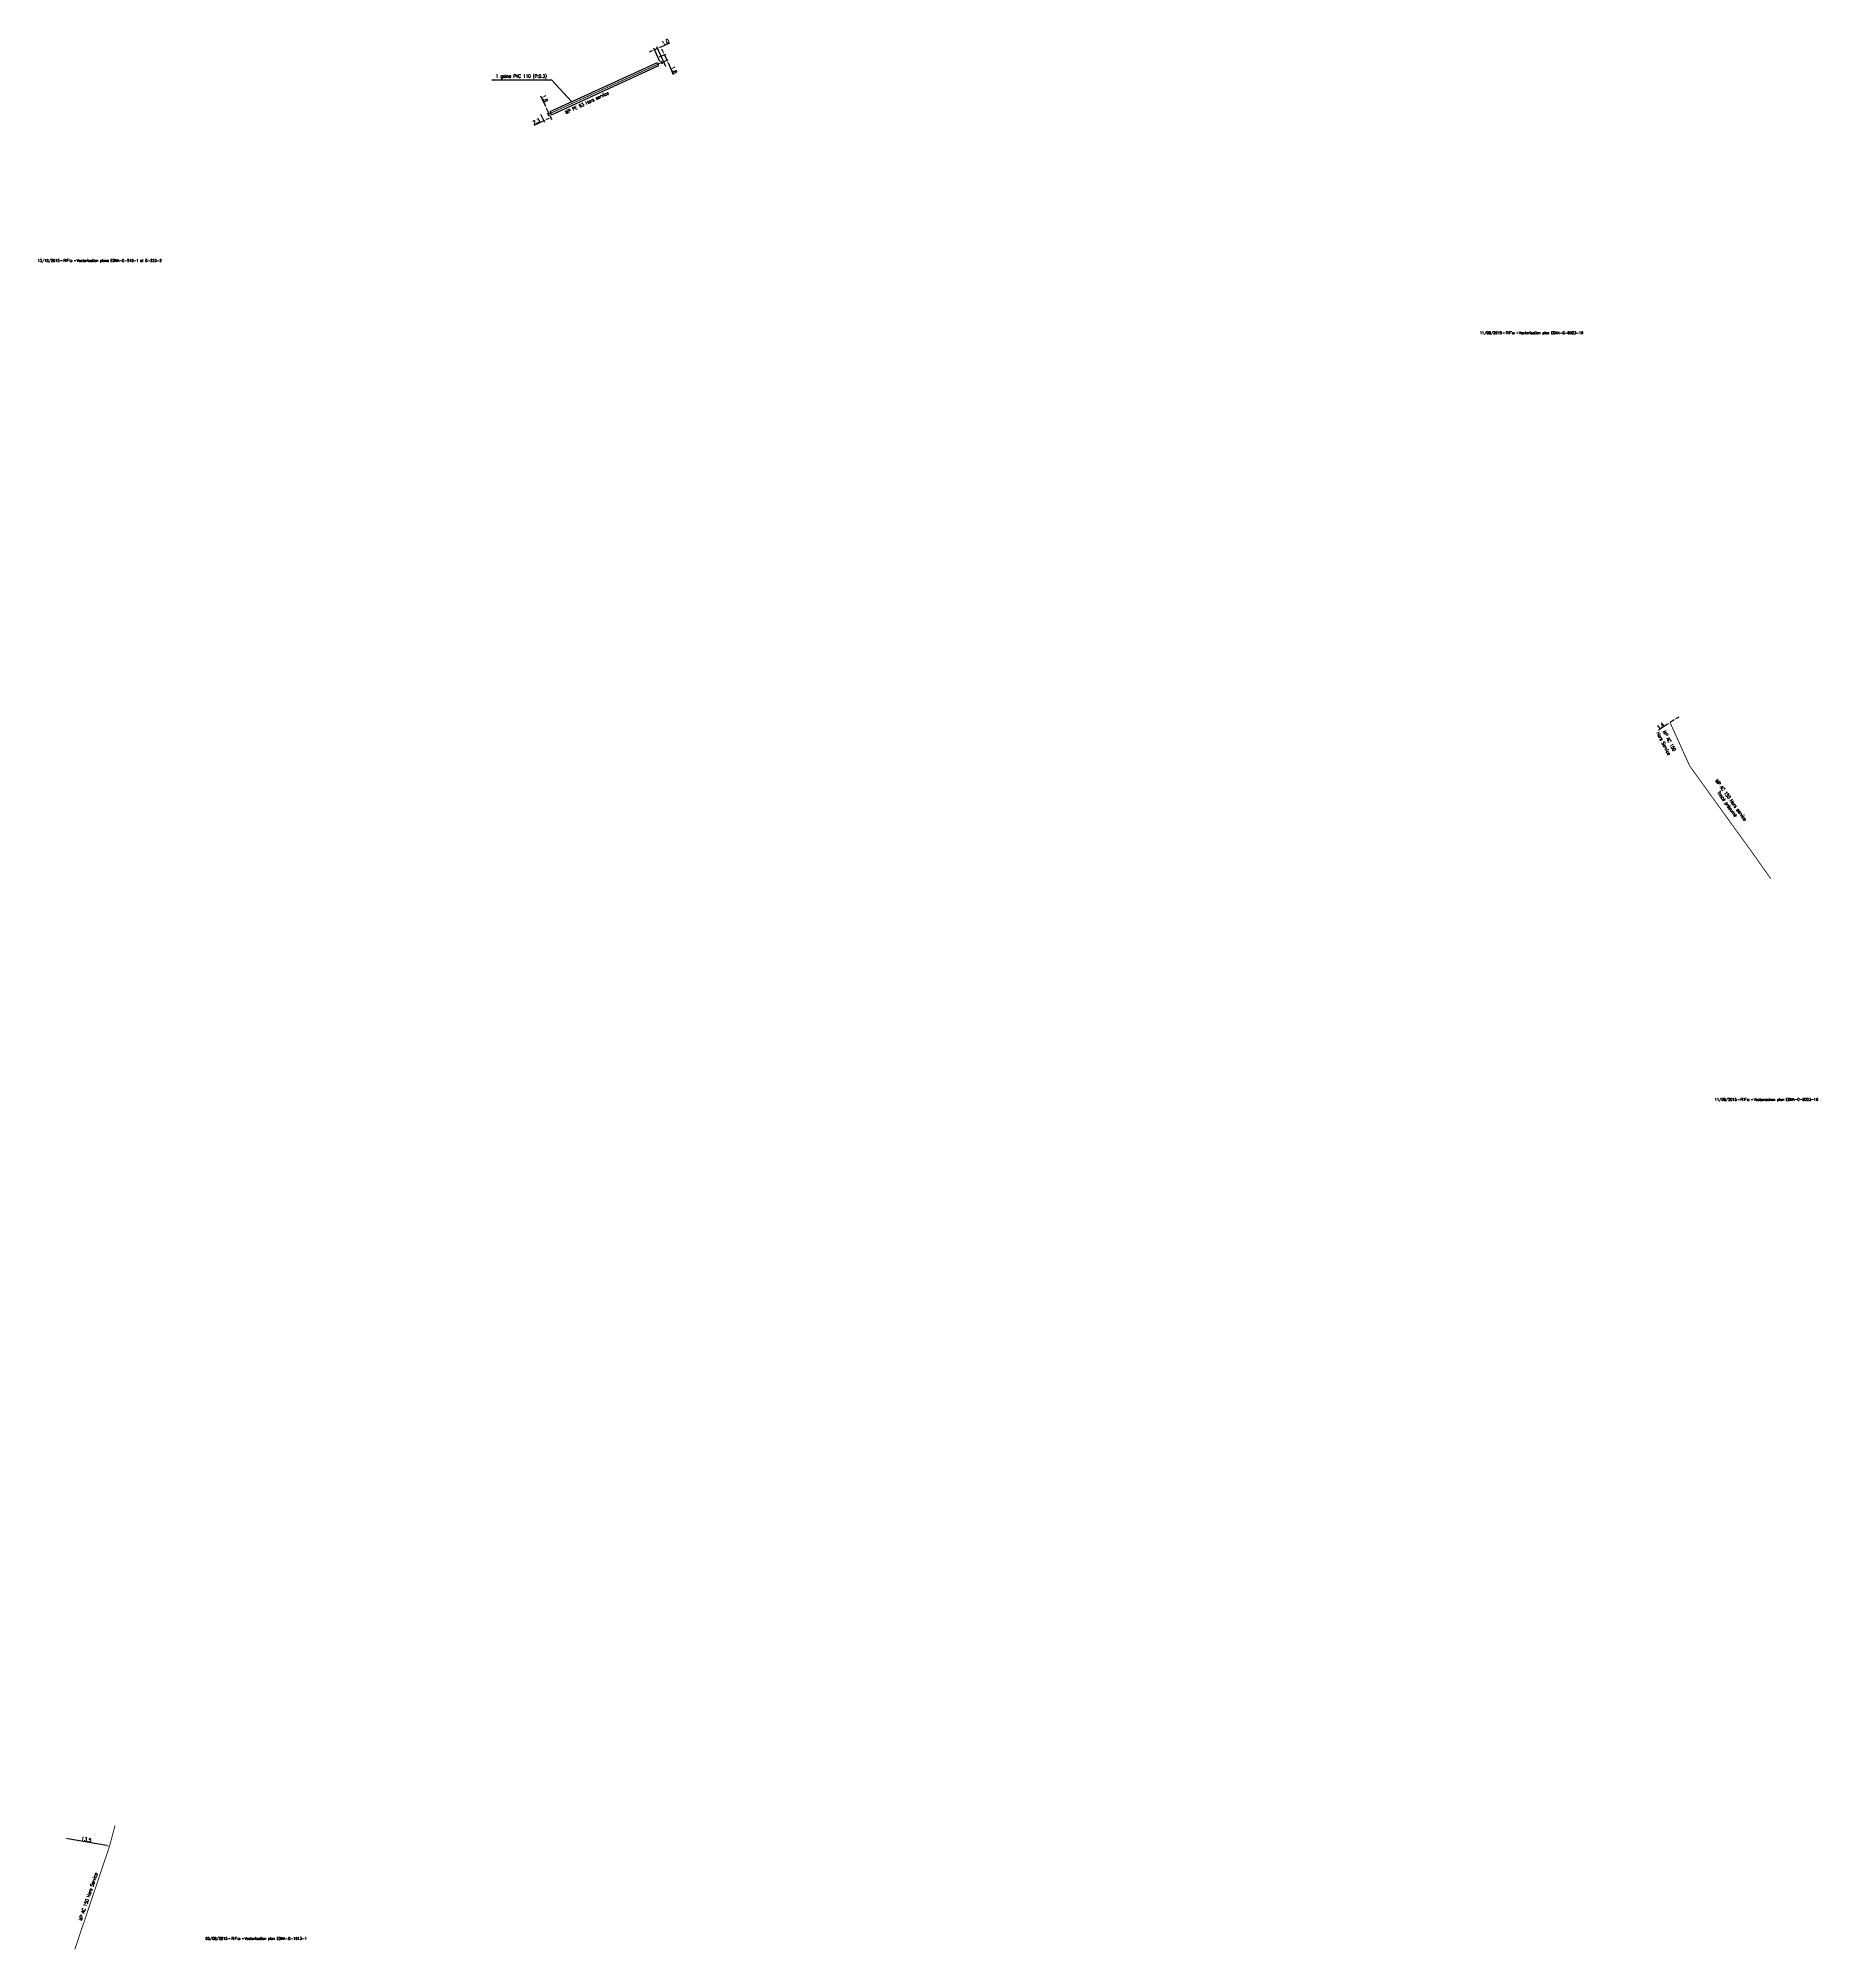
# Model space of a CAD drawing. Header units: millimetres. Extents: x 185000 to 185541, y 127257 to 127968.
# Drawn here: x 185011 to 185541, y 127257 to 127827 of the extents above; entities that cross this region are included whole.
import ezdxf
from ezdxf.enums import TextEntityAlignment as Align

# ---------------------------------------------------------------- set-up
doc = ezdxf.new("R2010")
doc.units = ezdxf.units.MM
doc.header["$PDMODE"] = 34
doc.layers.get('0').update_dxf_attribs({"linetype": 'CONTINUOUS'})
doc.layers.get('DEFPOINTS').update_dxf_attribs({"linetype": 'CONTINUOUS'})
doc.layers.add('G_908', color=5, linetype='CONTINUOUS')
doc.layers.add('G_910', color=7, linetype='CONTINUOUS', plot=False)
doc.styles.get("Standard").update_dxf_attribs({"font": 'romans.shx', "width": 0.85})
doc.linetypes.add('BP_HS', pattern='A,2,-1,["G",Standard,S=0.85,R=0,X=-0.27,Y=-0.4],-1', length=4)
doc.linetypes.add('G_TYPB_PE', pattern='A,5,-0.3,["o",Standard,S=1.5,R=0,X=0,Y=-0.5],-1.65', length=6.95)
doc.linetypes.add('MP_HS', pattern='A,2,-1,["G",Standard,S=0.85,R=0,X=-0.27,Y=-0.4],-1', length=4)
doc.dimstyles.get("Standard").update_dxf_attribs({"dimtxt": 1.5, "dimasz": 1.2, "dimexe": 0.625, "dimexo": 0.625, "dimgap": 0.25, "dimtad": 1, "dimdec": 1, "dimzin": 0, "dimdsep": 46, "dimtxsty": 'Standard', "dimcen": -0.5, "dimadec": 0, "dimazin": 0, "dimtfac": 1, "dimtdec": 1, "dimtmove": 0, "dimatfit": 3, "dimfxl": 0, "dimtolj": 1, "dimtzin": 0, "dimarcsym": 0})

# ---------------------------------------------------------------- blocks, each defined once
blk = doc.blocks.new('*D2')
at = {"layer": 'DEFPOINTS', "color": 0, "linetype": 'Continuous', "transparency": 16777216}
for p in [(185195.5, 127824.01), (185196.39, 127819.61), (185198.13, 127818.18)]:
    blk.add_point(p, dxfattribs=at)
at = {"layer": 'G_908', "color": 0, "linetype": 'Continuous', "lineweight": -2, "transparency": 16777216}
for p, q in [((185193.77, 127823.23), (185192.95, 127822.86)), ((185196.2, 127820.04), (185194.39, 127824.02)), ((185194.59, 127823.6), (185195.5, 127824.01)), ((185197.94, 127818.61), (185195.31, 127824.44)), ((185196.32, 127824.38), (185199.18, 127825.68))]:
    blk.add_line(p, q, dxfattribs=at)
at = {"layer": 'G_908', "color": 0, "linetype": 'Continuous', "transparency": 16777216}
for points in [[(185193.71, 127823.36), (185193.83, 127823.09), (185194.59, 127823.6)], [(185196.26, 127824.52), (185196.38, 127824.24), (185195.5, 127824.01)]]:
    blk.add_solid(points, dxfattribs=at)
at = {"layer": 'G_908', "color": 0, "linetype": 'Continuous', "transparency": 16777216, "insert": (185197.85, 127825.9), "char_height": 1.125, "attachment_point": 5, "rotation": 24.341}
blk.add_mtext('\\A1;1.0', dxfattribs=at)
blk = doc.blocks.new('*D3')
at = {"layer": 'DEFPOINTS', "color": 0, "linetype": 'Continuous', "transparency": 16777216}
for p in [(185195.65, 127821.25), (185196.39, 127819.61), (185197.53, 127822.1)]:
    blk.add_point(p, dxfattribs=at)
at = {"layer": 'G_908', "color": 0, "linetype": 'Continuous', "lineweight": -2, "transparency": 16777216}
for p, q in [((185196.08, 127821.44), (185197.96, 127822.3)), ((185197.16, 127822.92), (185196.79, 127823.74)), ((185196.82, 127819.8), (185198.7, 127820.66)), ((185197.53, 127822.1), (185198.27, 127820.46)), ((185198.64, 127819.64), (185200.19, 127816.23))]:
    blk.add_line(p, q, dxfattribs=at)
at = {"layer": 'G_908', "color": 0, "linetype": 'Continuous', "transparency": 16777216}
for points in [[(185197.3, 127822.98), (185197.02, 127822.86), (185197.53, 127822.1)], [(185198.78, 127819.7), (185198.51, 127819.58), (185198.27, 127820.46)]]:
    blk.add_solid(points, dxfattribs=at)
at = {"layer": 'G_908', "color": 0, "linetype": 'Continuous', "transparency": 16777216, "insert": (185200.41, 127817.56), "char_height": 1.125, "attachment_point": 5, "rotation": 294.341}
blk.add_mtext('\\A1;1.8', dxfattribs=at)
blk = doc.blocks.new('*D4')
at = {"layer": 'DEFPOINTS', "color": 0, "linetype": 'Continuous', "transparency": 16777216}
for p in [(185160.45, 127804.86), (185161.57, 127802.4), (185163.16, 127804.45)]:
    blk.add_point(p, dxfattribs=at)
at = {"layer": 'G_908', "color": 0, "linetype": 'Continuous', "lineweight": -2, "transparency": 16777216}
for p, q in [((185161.57, 127802.4), (185158.59, 127801.03)), ((185160.64, 127804.43), (185161.77, 127801.97)), ((185162.85, 127802.98), (185162.39, 127802.77)), ((185163.36, 127804.02), (185163.86, 127802.93))]:
    blk.add_line(p, q, dxfattribs=at)
at = {"layer": 'G_908', "color": 0, "linetype": 'Continuous', "transparency": 16777216}
for points in [[(185162.33, 127802.91), (185162.45, 127802.64), (185161.57, 127802.4)], [(185162.78, 127803.12), (185162.91, 127802.84), (185163.66, 127803.35)]]:
    blk.add_solid(points, dxfattribs=at)
at = {"layer": 'G_908', "color": 0, "linetype": 'Continuous', "transparency": 16777216, "insert": (185159.36, 127802.21), "char_height": 1.125, "attachment_point": 5, "rotation": 24.5743}
blk.add_mtext('\\A1;2.3', dxfattribs=at)
blk = doc.blocks.new('*D5')
at = {"layer": 'DEFPOINTS', "color": 0, "linetype": 'Continuous', "transparency": 16777216}
for p in [(185162.42, 127806.08), (185162.42, 127806.08), (185163.16, 127804.45)]:
    blk.add_point(p, dxfattribs=at)
at = {"layer": 'G_908', "color": 0, "linetype": 'Continuous', "lineweight": -2, "transparency": 16777216}
for p, q in [((185162.04, 127806.9), (185160.73, 127809.76)), ((185163.16, 127804.45), (185162.42, 127806.08)), ((185163.54, 127803.63), (185163.91, 127802.81))]:
    blk.add_line(p, q, dxfattribs=at)
at = {"layer": 'G_908', "color": 0, "linetype": 'Continuous', "transparency": 16777216}
for points in [[(185162.18, 127806.96), (185161.91, 127806.84), (185162.42, 127806.08)], [(185163.68, 127803.69), (185163.4, 127803.57), (185163.16, 127804.45)]]:
    blk.add_solid(points, dxfattribs=at)
at = {"layer": 'G_908', "color": 0, "linetype": 'Continuous', "transparency": 16777216, "insert": (185161.88, 127809.05), "char_height": 1.125, "attachment_point": 5, "rotation": 294.5743}
blk.add_mtext('\\A1;1.8', dxfattribs=at)
blk = doc.blocks.new('G_340_07')
at = {"color": 0, "linetype": 'Continuous', "const_width": 0.25, "flags": 128}
blk.add_lwpolyline([(0, 0), (0.35, 0)], dxfattribs=at)
at = {"color": 0, "linetype": 'Continuous', "flags": 128}
blk.add_lwpolyline([(0.35, -0.5), (0.35, 0.5)], dxfattribs=at)
at = {"color": 0, "linetype": 'Continuous', "width": 0.75, "flags": 3}
for tag, p in [('DEF_LEG', (0, -5)), ('DEF_COUP', (0, -7.5)), ('DEF_TYPE', (0, -10))]:
    blk.add_attdef(tag, text='', height=1.2, dxfattribs=at).set_placement(p, align=Align.MIDDLE)
blk = doc.blocks.new('GIS_MODF')
at = {"color": 0, "linetype": 'Continuous', "flags": 128}
for points in [[(-2.26, -0.01), (-1.76, -0.01)], [(1.76, -0.01), (2.26, -0.01)]]:
    blk.add_lwpolyline(points, dxfattribs=at)
at = {"color": 0, "linetype": 'Continuous'}
blk.add_attdef('DATE', text='', height=0.75, dxfattribs=at).set_placement((-2.58, -0.39), align=Align.RIGHT)
at = {"color": 0, "linetype": 'Continuous', "width": 3.590909}
blk.add_attdef('USER', text='', height=0.75, dxfattribs=at).set_placement((-1.52, -0.39), (1.31, -0.39), align=Align.FIT)
at = {"color": 0, "linetype": 'Continuous'}
blk.add_attdef('DESC', (2.53, -0.39), '', height=0.75, dxfattribs=at)
blk = doc.blocks.new('*D6')
at = {"layer": 'DEFPOINTS', "color": 0, "linetype": 'Continuous', "ltscale": 0.5, "transparency": 16777216}
for p in [(185018.85, 127290.68), (185018.85, 127290.68), (185032.13, 127288.28)]:
    blk.add_point(p, dxfattribs=at)
at = {"layer": 'G_908', "color": 0, "linetype": 'Continuous', "lineweight": -2, "ltscale": 0.5, "transparency": 16777216}
blk.add_line((185031.25, 127288.44), (185019.73, 127290.52), dxfattribs=at)
at = {"layer": 'G_908', "color": 0, "linetype": 'Continuous', "ltscale": 0.5, "transparency": 16777216}
for points in [[(185019.76, 127290.67), (185019.71, 127290.38), (185018.85, 127290.68)], [(185031.27, 127288.59), (185031.22, 127288.29), (185032.13, 127288.28)]]:
    blk.add_solid(points, dxfattribs=at)
at = {"layer": 'G_908', "color": 0, "linetype": 'Continuous', "ltscale": 0.5, "transparency": 16777216, "insert": (185025.24, 127290.29), "char_height": 1.125, "attachment_point": 5, "rotation": 349.7338}
blk.add_mtext('\\A1;13.5', dxfattribs=at)
blk = doc.blocks.new('*D7')
at = {"layer": 'DEFPOINTS', "color": 0, "linetype": 'Continuous', "ltscale": 0.5, "transparency": 16777216}
for p in [(185497.32, 127623.09), (185498.49, 127623.86), (185498.49, 127623.86)]:
    blk.add_point(p, dxfattribs=at)
at = {"layer": 'G_908', "color": 0, "linetype": 'Continuous', "lineweight": -2, "ltscale": 0.5, "transparency": 16777216}
for p, q in [((185498.49, 127623.86), (185497.32, 127623.09)), ((185499.24, 127624.36), (185500, 127624.85)), ((185496.57, 127622.59), (185493.91, 127620.84))]:
    blk.add_line(p, q, dxfattribs=at)
at = {"layer": 'G_908', "color": 0, "linetype": 'Continuous', "ltscale": 0.5, "transparency": 16777216}
for points in [[(185496.49, 127622.72), (185496.66, 127622.47), (185497.32, 127623.09)], [(185499.16, 127624.48), (185499.33, 127624.23), (185498.49, 127623.86)]]:
    blk.add_solid(points, dxfattribs=at)
at = {"layer": 'G_908', "color": 0, "linetype": 'Continuous', "ltscale": 0.5, "transparency": 16777216, "insert": (185494.45, 127622.09), "char_height": 1.125, "attachment_point": 5, "rotation": 33.4254}
blk.add_mtext('\\A1;1.4', dxfattribs=at)

msp = doc.modelspace()

# ---------------------------------------------------------------- linework, layer by layer
at = {"layer": 'G_908', "color": 7, "linetype": 'CONTINUOUS'}
for p, q in [((185163.48, 127805.14), (185195.5, 127819.76)), ((185163.9, 127804.23), (185195.92, 127818.85)), ((185195.5, 127819.76), (185195.71, 127819.3)), ((185195.92, 127818.85), (185195.71, 127819.3)), ((185163.48, 127805.14), (185163.69, 127804.69)), ((185163.9, 127804.23), (185163.69, 127804.69))]:
    msp.add_line(p, q, dxfattribs=at)
at = {"layer": 'G_908', "linetype": 'MP_HS', "const_width": 0.25, "flags": 128}
msp.add_lwpolyline([(185163.16, 127804.45), (185196.39, 127819.61)], dxfattribs=at)
at = {"layer": 'G_908', "linetype": 'MP_HS', "ltscale": 0.5, "const_width": 0.25, "flags": 128}
for points in [[(185497.32, 127623.09), (185503.17, 127610.15), (185522.1, 127583.96), (185527.32, 127576.58)], [(185021.77, 127257.54), (185032.13, 127288.28), (185033.8, 127294.54)]]:
    msp.add_lwpolyline(points, dxfattribs=at)

# ---------------------------------------------------------------- block references
at = {"layer": 'G_908'}
for p, rotation in [((185196.39, 127819.61), 24.53080476672114), ((185163.16, 127804.45), 204.53080476574)]:
    msp.add_blockref('G_340_07', p, dxfattribs=dict(at, rotation=rotation))
at = {"layer": 'G_910', "ltscale": 0.5}
ref = msp.add_blockref('GIS_MODF', (185019.82, 127760.77), dxfattribs=at)
ref.add_attrib('DATE', '13/10/2015', dxfattribs={"layer": '0', "color": 0, "linetype": 'Continuous', "height": 0.75}).set_placement((185017.23, 127760.38), align=Align.RIGHT)
ref.add_attrib('USER', 'RFo', dxfattribs={"layer": '0', "color": 0, "linetype": 'Continuous', "height": 0.75, "width": 1.436364}).set_placement((185018.3, 127760.38), (185021.12, 127760.38), align=Align.FIT)
ref.add_attrib('DESC', 'Vectorisation plans EDNA-G-510-1 et G-223-2', (185022.34, 127760.38), dxfattribs={"layer": '0', "color": 0, "linetype": 'Continuous', "height": 0.75})
ref = msp.add_blockref('GIS_MODF', (185449.76, 127739.23), dxfattribs=at)
ref.add_attrib('DATE', '11/08/2015', dxfattribs={"layer": '0', "color": 0, "linetype": 'Continuous', "height": 0.75}).set_placement((185447.18, 127738.85), align=Align.RIGHT)
ref.add_attrib('USER', 'RFo', dxfattribs={"layer": '0', "color": 0, "linetype": 'Continuous', "height": 0.75, "width": 1.436364}).set_placement((185448.25, 127738.85), (185451.07, 127738.85), align=Align.FIT)
ref.add_attrib('DESC', 'Vectorisation plan EDNA-G-8023-16', (185452.29, 127738.85), dxfattribs={"layer": '0', "color": 0, "linetype": 'Continuous', "height": 0.75})
ref = msp.add_blockref('GIS_MODF', (185519.76, 127510.79), dxfattribs=at)
ref.add_attrib('DATE', '11/08/2015', dxfattribs={"layer": '0', "color": 0, "linetype": 'Continuous', "height": 0.75}).set_placement((185517.18, 127510.41), align=Align.RIGHT)
ref.add_attrib('USER', 'RFo', dxfattribs={"layer": '0', "color": 0, "linetype": 'Continuous', "height": 0.75, "width": 1.436364}).set_placement((185518.25, 127510.41), (185521.07, 127510.41), align=Align.FIT)
ref.add_attrib('DESC', 'Vectorisation plan EDNA-G-8023-16', (185522.29, 127510.41), dxfattribs={"layer": '0', "color": 0, "linetype": 'Continuous', "height": 0.75})
ref = msp.add_blockref('GIS_MODF', (185069.87, 127260.79), dxfattribs=at)
ref.add_attrib('DATE', '05/08/2015', dxfattribs={"layer": '0', "color": 0, "linetype": 'Continuous', "height": 0.75}).set_placement((185067.29, 127260.4), align=Align.RIGHT)
ref.add_attrib('USER', 'RFo', dxfattribs={"layer": '0', "color": 0, "linetype": 'Continuous', "height": 0.75, "width": 1.436364}).set_placement((185068.35, 127260.4), (185071.18, 127260.4), align=Align.FIT)
ref.add_attrib('DESC', 'Vectorisation plan EDNA-G-1613-1', (185072.4, 127260.4), dxfattribs={"layer": '0', "color": 0, "linetype": 'Continuous', "height": 0.75})

# ---------------------------------------------------------------- texts
at = {"layer": 'G_908', "linetype": 'G_TYPB_PE', "width": 0.85}
for s, rotation, p in [('MP PE 63 Hors service', 24.8015, (185174.42, 127807.85)), ('MP AC 150 Hors Service', 71.3688, (185025.73, 127273.22))]:
    msp.add_text(s, height=1, rotation=rotation, dxfattribs=at).set_placement(p, align=Align.MIDDLE)
at = {"layer": 'G_908', "linetype": 'BP_HS', "width": 0.85}
for s, rotation, p in [('Hors Service', 297.0605, (185493.22, 127620.04)), ('MP AC 150', 297.0605, (185495.13, 127620.45)), ('MP AC 150 Hors service', 305.8646, (185510.72, 127605.75)), ('Tracé présumé', 305.8646, (185511.33, 127602.17))]:
    msp.add_text(s, height=1, rotation=rotation, dxfattribs=at).set_placement(p)
at = {"layer": 'G_908', "linetype": 'Continuous', "insert": (185162.5, 127815.56), "char_height": 1, "attachment_point": 6}
msp.add_mtext('1 gaine PVC 110 (P:0.3)', dxfattribs=at)

# ---------------------------------------------------------------- dimensions: what is measured, and where the dimension line sits
at = {"layer": 'G_908', "linetype": 'Continuous'}
for base, p1, p2, angle, picture, middle in [((185195.5, 127824.01), (185196.39, 127819.61), (185198.13, 127818.18), 204.341, '*D2', (185198.16, 127825.21)), ((185197.53, 127822.1), (185196.39, 127819.61), (185195.65, 127821.25), 294.341, '*D3', (185199.72, 127817.26)), ((185162.42, 127806.08), (185163.16, 127804.45), (185162.42, 127806.08), 294.5743, '*D5', (185161.2, 127808.74)), ((185161.57, 127802.4), (185163.16, 127804.45), (185160.45, 127804.86), 24.5743, '*D4', (185159.67, 127801.53))]:
    dim = msp.add_linear_dim(base=base, p1=p1, p2=p2, angle=angle, dimstyle='Standard', override={"dimscale": 0.75}, dxfattribs=at)
    dim.commit()
    dim.dimension.update_dxf_attribs({"geometry": picture, "text_midpoint": middle, "dimtype": 160})
at = {"layer": 'G_908', "linetype": 'Continuous', "ltscale": 0.5}
for base, p1, p2, angle, picture, middle in [((185498.49, 127623.86), (185497.32, 127623.09), (185498.49, 127623.86), 213.4254, '*D7', (185494.87, 127621.47)), ((185018.85, 127290.68), (185032.13, 127288.28), (185018.85, 127290.68), 349.7338, '*D6', (185025.11, 127289.55))]:
    dim = msp.add_linear_dim(base=base, p1=p1, p2=p2, angle=angle, dimstyle='Standard', override={"dimscale": 0.75}, dxfattribs=at)
    dim.commit()
    dim.dimension.update_dxf_attribs({"geometry": picture, "text_midpoint": middle, "dimtype": 160})

# ---------------------------------------------------------------- leaders
at = {"layer": 'G_908', "linetype": 'Continuous', "annotation_type": 0, "has_hookline": 1, "hookline_direction": 1, "text_width": 16.43}
msp.add_leader([(185169.79, 127808.2), (185163.95, 127814.55), (185162.75, 127814.55)], dimstyle='Standard', dxfattribs=at)

doc.saveas('drawing.dxf')
